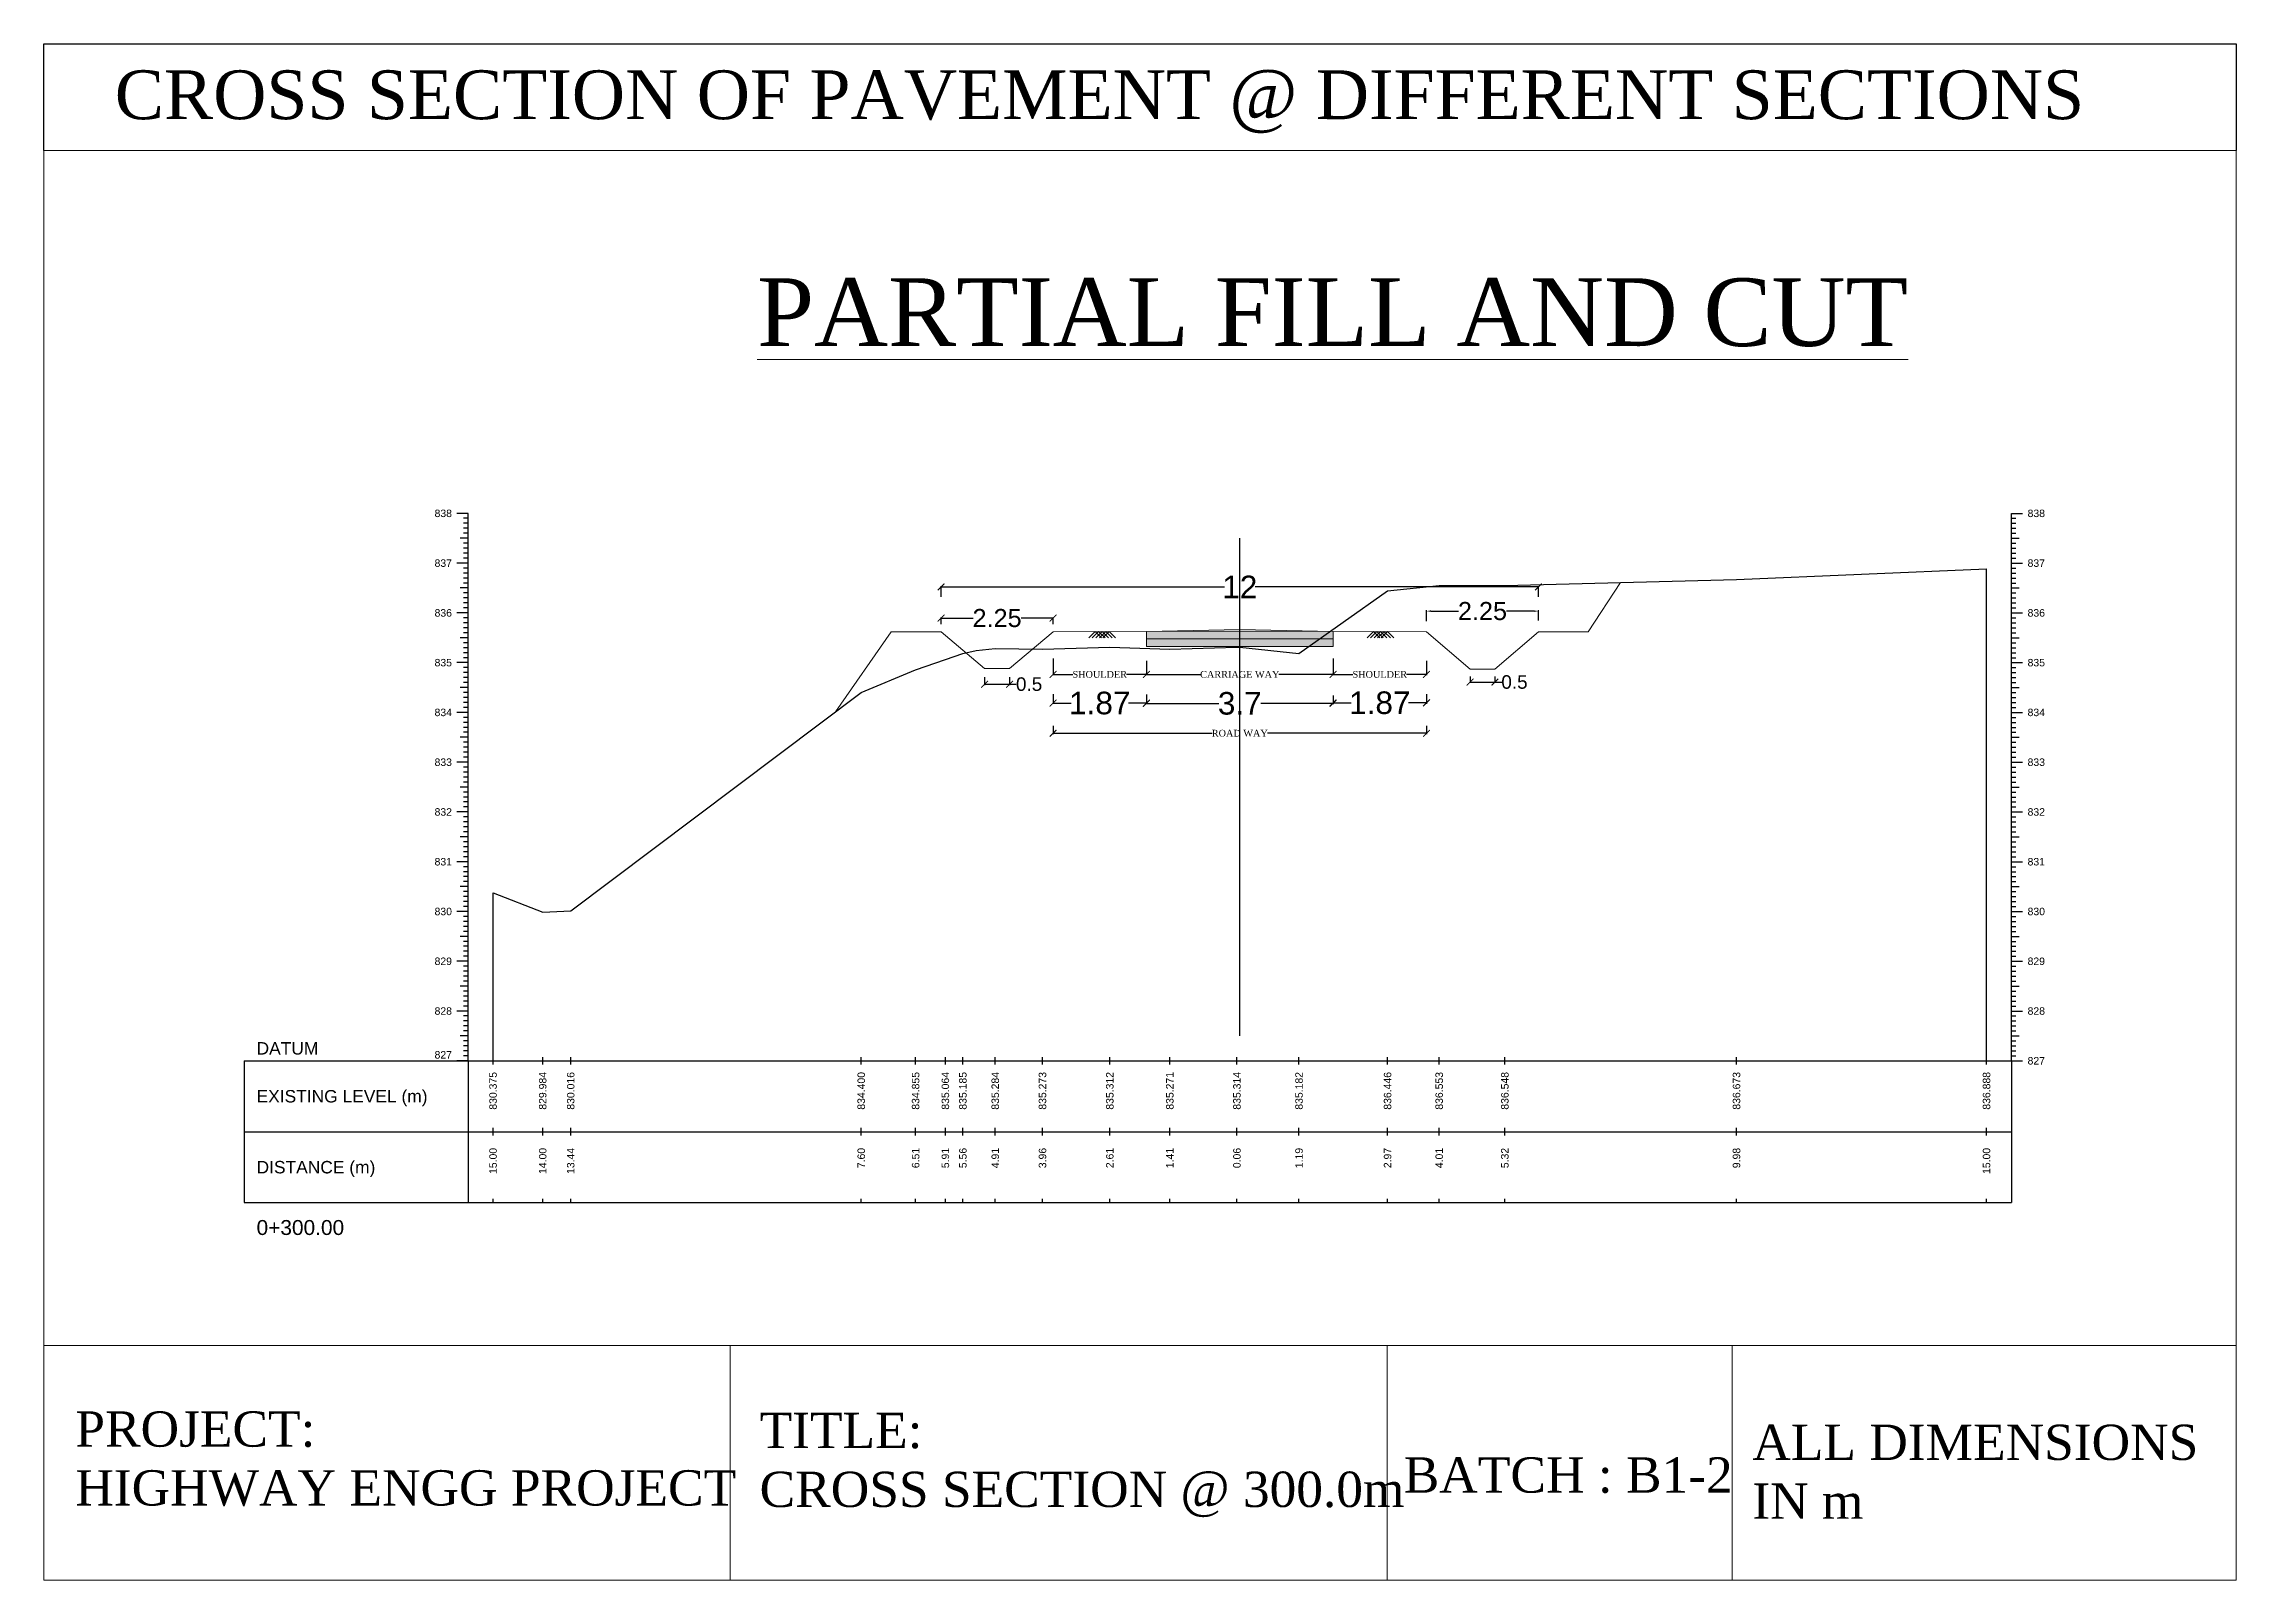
# Model space of a CAD drawing. Header units: millimetres. Extents: x 2757 to 35141, y 547 to 28513.
# Drawn here: x 25874.4 to 26359.9, y 25864.9 to 26205.3 of the extents above; entities that cross this region are included whole.
import ezdxf
from ezdxf.enums import TextEntityAlignment as Align

# ---------------------------------------------------------------- set-up
doc = ezdxf.new("R2010")
doc.units = ezdxf.units.MM
for name, color, linetype in [('CL', 4, 'Continuous'), ('CS_Drawing', 7, 'Continuous'), ('GL', 3, 'Continuous')]:
    doc.layers.add(name, color=color, linetype=linetype)
doc.styles.add('romans', font='romans.shx')
doc.styles.get("Standard").update_dxf_attribs({"font": 'arial.ttf'})
doc.dimstyles.get("Standard").update_dxf_attribs({"dimtxt": 0.18, "dimasz": 0.18, "dimexe": 0.18, "dimexo": 0.0625, "dimgap": 0.09, "dimtad": 0, "dimtih": 1, "dimtoh": 1, "dimdec": 4, "dimzin": 0, "dimdsep": 46, "dimtxsty": 'Standard', "dimcen": 0.09, "dimadec": 0, "dimazin": 0, "dimtfac": 1, "dimtdec": 4, "dimtofl": 0, "dimtmove": 0, "dimatfit": 3, "dimfxl": 1, "dimtolj": 1, "dimtzin": 0, "dimarcsym": 0})

msp = doc.modelspace()

# ---------------------------------------------------------------- texts
at = {"lineweight": 18, "attachment_point": 1, "style": 'romans'}
for s, width, gutter_width, insert, char_height in [('{\\fTimes New Roman|b0|i0|c0|p18;CROSS SECTION OF PAVEMENT @ DIFFERENT SECTIONS}', 496.1343957, 54.07253, (25890.09331, 26199.42846), 10.8145051), ('{\\fTimes New Roman|b0|i0|c0|p18;PROJECT:\\PHIGHWAY ENGG PROJECT}', 146.2429895, 39.10804, (25881.35669, 25902.33578), 7.8216076), ('{\\fTimes New Roman|b0|i0|c0|p18;TITLE:\\PCROSS SECTION @ 300.0m}', 154.1653981, 39.10804, (26032.90301, 25902.01262), 7.8216076), ('{\\fTimes New Roman|b0|i0|c0|p18;ALL DIMENSIONS\\PIN m}', 122.8706222, 39.10804, (26252.76459, 25899.39342), 7.8216076), ('{\\fTimes New Roman|b0|i0|c0|p18;BATCH : B1-2}', 77.2021237, 39.10804, (26175.56247, 25892.15297), 7.8216076)]:
    msp.add_mtext_dynamic_manual_height_columns(s, width=width, gutter_width=gutter_width, heights=[0], dxfattribs=dict(at, insert=insert, char_height=char_height))
at = {"color": 0, "lineweight": 18, "insert": (26032.37453, 26153.3588), "char_height": 15, "attachment_point": 1}
msp.add_mtext_dynamic_manual_height_columns('{\\fTimes New Roman|b0|i0|c0|p18;\\LPARTIAL FILL AND CUT}', width=249.9642052, gutter_width=1.14671, heights=[0], dxfattribs=at)
at = {"layer": 'CS_Drawing'}
for s, p in [('838', (25964.76962, 26101.28098)), ('837', (25964.76962, 26090.25541)), ('836', (25964.76962, 26079.22983)), ('835', (25964.76962, 26068.20426)), ('834', (25964.76962, 26057.17869)), ('833', (25964.76962, 26046.15311)), ('832', (25964.76962, 26035.12754)), ('831', (25964.76962, 26024.10197)), ('830', (25964.76962, 26013.07639)), ('829', (25964.76962, 26002.05082)), ('828', (25964.76962, 25991.02525))]:
    msp.add_text(s, height=1.653836, dxfattribs=at).set_placement(p, align=Align.MIDDLE_RIGHT)
for s, height, p in [('838', 1.653836, (26313.72902, 26101.28098)), ('837', 1.653836, (26313.72902, 26090.25541)), ('836', 1.653836, (26313.72902, 26079.22983)), ('835', 1.653836, (26313.72902, 26068.20426)), ('834', 1.653836, (26313.72902, 26057.17869)), ('833', 1.653836, (26313.72902, 26046.15311)), ('832', 1.653836, (26313.72902, 26035.12754)), ('831', 1.653836, (26313.72902, 26024.10197)), ('830', 1.653836, (26313.72902, 26013.07639)), ('829', 1.653836, (26313.72902, 26002.05082)), ('828', 1.653836, (26313.72902, 25991.02525)), ('DATUM', 2.756393, (25921.49424, 25982.75607)), ('827', 1.653836, (26313.72902, 25979.99967)), ('827', 1.653836, (26313.72902, 25979.99967)), ('EXISTING LEVEL (m)', 2.7563934, (25921.49424, 25972.14395)), ('DISTANCE (m)', 2.7563934, (25921.49424, 25956.43251)), ('0+300.00', 3.307672, (25921.49424, 25943.064))]:
    msp.add_text(s, height=height, dxfattribs=at).set_placement(p, align=Align.MIDDLE_LEFT)
msp.add_text('827', height=1.653836, dxfattribs=at).set_placement((25964.76962, 25980.49582), align=Align.RIGHT)
for s, p in [('830.375', (25973.86571, 25977.51892)), ('829.984', (25984.86228, 25977.51892)), ('830.016', (25991.06206, 25977.51892)), ('834.400', (26055.40519, 25977.51892)), ('834.855', (26067.45072, 25977.51892)), ('835.064', (26074.04734, 25977.51892)), ('835.185', (26077.91807, 25977.51892)), ('835.284', (26085.09037, 25977.51892)), ('835.273', (26095.55293, 25977.51892)), ('835.312', (26110.464, 25977.51892)), ('835.271', (26123.75657, 25977.51892)), ('835.314', (26138.61158, 25977.51892)), ('835.182', (26152.36623, 25977.51892)), ('836.446', (26171.97952, 25977.51892)), ('836.553', (26183.41135, 25977.51892)), ('836.548', (26197.95425, 25977.51892)), ('836.673', (26249.25923, 25977.51892)), ('836.888', (26304.63292, 25977.51892)), ('15.00', (25973.86571, 25960.70492)), ('14.00', (25984.86228, 25960.70492)), ('13.44', (25991.06206, 25960.70492)), ('7.60', (26055.40519, 25960.70492)), ('6.51', (26067.45072, 25960.70492)), ('5.91', (26074.04734, 25960.70492)), ('5.56', (26077.91807, 25960.70492)), ('4.91', (26085.09037, 25960.70492)), ('3.96', (26095.55293, 25960.70492)), ('2.61', (26110.464, 25960.70492)), ('1.41', (26123.75657, 25960.70492)), ('0.06', (26138.61158, 25960.70492)), ('1.19', (26152.36623, 25960.70492)), ('2.97', (26171.97952, 25960.70492)), ('4.01', (26183.41135, 25960.70492)), ('5.32', (26197.95425, 25960.70492)), ('9.98', (26249.25923, 25960.70492)), ('15.00', (26304.63292, 25960.70492))]:
    msp.add_text(s, height=1.653836, rotation=90, dxfattribs=at).set_placement(p, align=Align.MIDDLE_RIGHT)

# ---------------------------------------------------------------- blocks, each defined once
blk = doc.blocks.new('_ArchTick')
at = {"color": 0, "linetype": 'ByBlock', "const_width": 0.15}
blk.add_lwpolyline([(-0.5, -0.5), (0.5, 0.5)], dxfattribs=at)
blk = doc.blocks.new('*D87')
at = {"color": 0, "lineweight": -2, "transparency": 16777216}
for p, q in [((26073.1, 26076.76), (26073.1, 26078.24)), ((26073.1, 26078.06), (26080.17, 26078.06)), ((26097.9, 26078.06), (26090.83, 26078.06)), ((26097.9, 26076.76), (26097.9, 26078.24))]:
    blk.add_line(p, q, dxfattribs=at)
at = {"layer": 'Defpoints', "color": 0, "transparency": 16777216}
for p in [(26073.1, 26078.06), (26073.1, 26076.69), (26097.9, 26076.69)]:
    blk.add_point(p, dxfattribs=at)
at = {"color": 0, "lineweight": -2, "transparency": 16777216, "xscale": 1.5, "yscale": 1.5, "zscale": 1.5, "rotation": 180}
blk.add_blockref('_ArchTick', (26073.1, 26078.06), dxfattribs=at)
at = {"color": 0, "lineweight": -2, "transparency": 16777216, "xscale": 1.5, "yscale": 1.5, "zscale": 1.5}
blk.add_blockref('_ArchTick', (26097.9, 26078.06), dxfattribs=at)
at = {"color": 0, "lineweight": 18, "transparency": 16777216, "insert": (26085.5, 26078.06), "char_height": 2, "attachment_point": 5}
blk.add_mtext('\\A1;{\\H2x;2.25}', dxfattribs=at)
blk = doc.blocks.new('*D88')
at = {"color": 0, "lineweight": -2, "transparency": 16777216}
for p, q in [((26180.6, 26077.43), (26180.6, 26079.8)), ((26181.6, 26079.62), (26187.66, 26079.62)), ((26204.4, 26079.62), (26198.33, 26079.62)), ((26205.4, 26077.54), (26205.4, 26079.8))]:
    blk.add_line(p, q, dxfattribs=at)
at = {"color": 0, "transparency": 16777216}
for points in [[(26181.6, 26079.79), (26181.6, 26079.45), (26180.6, 26079.62)], [(26204.4, 26079.79), (26204.4, 26079.45), (26205.4, 26079.62)]]:
    blk.add_solid(points, dxfattribs=at)
at = {"layer": 'Defpoints', "color": 0, "transparency": 16777216}
for p in [(26205.4, 26079.62), (26180.6, 26077.37), (26205.4, 26077.48)]:
    blk.add_point(p, dxfattribs=at)
at = {"color": 0, "lineweight": 18, "transparency": 16777216, "insert": (26193, 26079.62), "char_height": 2, "attachment_point": 5}
blk.add_mtext('\\A1;{\\H2x;2.25}', dxfattribs=at)
blk = doc.blocks.new('*D89')
at = {"color": 0, "lineweight": -2, "transparency": 16777216}
for p, q in [((26097.9, 26061.2), (26097.9, 26059.05)), ((26097.9, 26059.23), (26101.89, 26059.23)), ((26118.58, 26059.23), (26114.59, 26059.23)), ((26118.58, 26061.17), (26118.58, 26059.05))]:
    blk.add_line(p, q, dxfattribs=at)
at = {"layer": 'Defpoints', "color": 0, "transparency": 16777216}
for p in [(26097.9, 26061.26), (26118.58, 26061.24), (26118.58, 26059.23)]:
    blk.add_point(p, dxfattribs=at)
at = {"color": 0, "lineweight": -2, "transparency": 16777216, "xscale": 1.5, "yscale": 1.5, "zscale": 1.5, "rotation": 180}
blk.add_blockref('_ArchTick', (26097.9, 26059.23), dxfattribs=at)
at = {"color": 0, "lineweight": -2, "transparency": 16777216, "xscale": 1.5, "yscale": 1.5, "zscale": 1.5}
blk.add_blockref('_ArchTick', (26118.58, 26059.23), dxfattribs=at)
at = {"color": 0, "lineweight": 18, "transparency": 16777216, "insert": (26108.24, 26059.23), "char_height": 3, "attachment_point": 5}
blk.add_mtext('\\A1;{\\H1.66667x;1.87}', dxfattribs=at)
blk = doc.blocks.new('*D90')
at = {"color": 0, "lineweight": -2, "transparency": 16777216}
for p, q in [((26118.58, 26061.17), (26118.58, 26058.98)), ((26118.58, 26059.16), (26134.61, 26059.16)), ((26159.92, 26059.16), (26143.89, 26059.16)), ((26159.92, 26060.91), (26159.92, 26058.98))]:
    blk.add_line(p, q, dxfattribs=at)
at = {"layer": 'Defpoints', "color": 0, "transparency": 16777216}
for p in [(26118.58, 26061.24), (26159.92, 26060.97), (26159.92, 26059.16)]:
    blk.add_point(p, dxfattribs=at)
at = {"color": 0, "lineweight": -2, "transparency": 16777216, "xscale": 1.5, "yscale": 1.5, "zscale": 1.5, "rotation": 180}
blk.add_blockref('_ArchTick', (26118.58, 26059.16), dxfattribs=at)
at = {"color": 0, "lineweight": -2, "transparency": 16777216, "xscale": 1.5, "yscale": 1.5, "zscale": 1.5}
blk.add_blockref('_ArchTick', (26159.92, 26059.16), dxfattribs=at)
at = {"color": 0, "lineweight": 18, "transparency": 16777216, "insert": (26139.25, 26059.16), "char_height": 3, "attachment_point": 5}
blk.add_mtext('\\A1;{\\H1.66667x;3.7}', dxfattribs=at)
blk = doc.blocks.new('*D91')
at = {"color": 0, "lineweight": -2, "transparency": 16777216}
for p, q in [((26159.92, 26060.91), (26159.92, 26059.11)), ((26159.92, 26059.29), (26163.91, 26059.29)), ((26180.6, 26059.29), (26176.61, 26059.29)), ((26180.6, 26061.24), (26180.6, 26059.11))]:
    blk.add_line(p, q, dxfattribs=at)
at = {"layer": 'Defpoints', "color": 0, "transparency": 16777216}
for p in [(26159.92, 26060.97), (26180.6, 26061.3), (26180.6, 26059.29)]:
    blk.add_point(p, dxfattribs=at)
at = {"color": 0, "lineweight": -2, "transparency": 16777216, "xscale": 1.5, "yscale": 1.5, "zscale": 1.5, "rotation": 180}
blk.add_blockref('_ArchTick', (26159.92, 26059.29), dxfattribs=at)
at = {"color": 0, "lineweight": -2, "transparency": 16777216, "xscale": 1.5, "yscale": 1.5, "zscale": 1.5}
blk.add_blockref('_ArchTick', (26180.6, 26059.29), dxfattribs=at)
at = {"color": 0, "lineweight": 18, "transparency": 16777216, "insert": (26170.26, 26059.29), "char_height": 3, "attachment_point": 5}
blk.add_mtext('\\A1;{\\H1.66667x;1.87}', dxfattribs=at)
blk = doc.blocks.new('*D92')
at = {"color": 0, "lineweight": -2, "transparency": 16777216}
for p, q in [((26190.24, 26065.15), (26190.24, 26063.72)), ((26190.24, 26063.9), (26195.76, 26063.9)), ((26195.76, 26065.15), (26195.76, 26063.72)), ((26195.76, 26063.9), (26197.26, 26063.9))]:
    blk.add_line(p, q, dxfattribs=at)
at = {"layer": 'Defpoints', "color": 0, "transparency": 16777216}
for p in [(26190.24, 26065.21), (26195.76, 26065.21), (26195.76, 26063.9)]:
    blk.add_point(p, dxfattribs=at)
at = {"color": 0, "lineweight": -2, "transparency": 16777216, "xscale": 1.5, "yscale": 1.5, "zscale": 1.5, "rotation": 180}
blk.add_blockref('_ArchTick', (26190.24, 26063.9), dxfattribs=at)
at = {"color": 0, "lineweight": -2, "transparency": 16777216, "xscale": 1.5, "yscale": 1.5, "zscale": 1.5}
blk.add_blockref('_ArchTick', (26195.76, 26063.9), dxfattribs=at)
at = {"color": 0, "lineweight": 18, "transparency": 16777216, "insert": (26200.09, 26063.9), "char_height": 2, "attachment_point": 5}
blk.add_mtext('\\A1;{\\H1.5x;0.5}', dxfattribs=at)
blk = doc.blocks.new('*D93')
at = {"color": 0, "lineweight": -2, "transparency": 16777216}
for p, q in [((26082.74, 26064.96), (26082.74, 26063.25)), ((26088.26, 26064.96), (26088.26, 26063.25)), ((26082.74, 26063.43), (26088.26, 26063.43)), ((26088.26, 26063.43), (26089.76, 26063.43))]:
    blk.add_line(p, q, dxfattribs=at)
at = {"layer": 'Defpoints', "color": 0, "transparency": 16777216}
for p in [(26082.74, 26065.02), (26088.26, 26065.02), (26088.26, 26063.43)]:
    blk.add_point(p, dxfattribs=at)
at = {"color": 0, "lineweight": -2, "transparency": 16777216, "xscale": 1.5, "yscale": 1.5, "zscale": 1.5, "rotation": 180}
blk.add_blockref('_ArchTick', (26082.74, 26063.43), dxfattribs=at)
at = {"color": 0, "lineweight": -2, "transparency": 16777216, "xscale": 1.5, "yscale": 1.5, "zscale": 1.5}
blk.add_blockref('_ArchTick', (26088.26, 26063.43), dxfattribs=at)
at = {"color": 0, "lineweight": 18, "transparency": 16777216, "insert": (26092.59, 26063.43), "char_height": 2, "attachment_point": 5}
blk.add_mtext('\\A1;{\\H1.5x;0.5}', dxfattribs=at)
blk = doc.blocks.new('*D94')
at = {"color": 0, "lineweight": -2, "transparency": 16777216}
for p, q in [((26073.1, 26082.76), (26073.1, 26085.16)), ((26073.1, 26084.98), (26135.84, 26084.98)), ((26205.4, 26084.98), (26142.66, 26084.98)), ((26205.4, 26082.76), (26205.4, 26085.16))]:
    blk.add_line(p, q, dxfattribs=at)
at = {"layer": 'Defpoints', "color": 0, "transparency": 16777216}
for p in [(26205.4, 26084.98), (26073.1, 26082.7), (26205.4, 26082.7)]:
    blk.add_point(p, dxfattribs=at)
at = {"color": 0, "lineweight": -2, "transparency": 16777216, "xscale": 1.5, "yscale": 1.5, "zscale": 1.5, "rotation": 180}
blk.add_blockref('_ArchTick', (26073.1, 26084.98), dxfattribs=at)
at = {"color": 0, "lineweight": -2, "transparency": 16777216, "xscale": 1.5, "yscale": 1.5, "zscale": 1.5}
blk.add_blockref('_ArchTick', (26205.4, 26084.98), dxfattribs=at)
at = {"color": 0, "lineweight": 18, "transparency": 16777216, "insert": (26139.25, 26084.98), "char_height": 2, "width": 2.2464, "attachment_point": 5}
blk.add_mtext('\\A1;{\\H2.5x;12}', dxfattribs=at)
blk = doc.blocks.new('*D95')
at = {"color": 0, "lineweight": -2, "transparency": 16777216}
for p, q in [((26097.9, 26054.21), (26097.9, 26052.38)), ((26180.6, 26054.2), (26180.6, 26052.38)), ((26097.9, 26052.56), (26133.13, 26052.56)), ((26180.6, 26052.56), (26145.36, 26052.56))]:
    blk.add_line(p, q, dxfattribs=at)
at = {"layer": 'Defpoints', "color": 0, "transparency": 16777216}
for p in [(26097.9, 26054.27), (26180.6, 26054.26), (26180.6, 26052.56)]:
    blk.add_point(p, dxfattribs=at)
at = {"color": 0, "lineweight": -2, "transparency": 16777216, "xscale": 1.5, "yscale": 1.5, "zscale": 1.5, "rotation": 180}
blk.add_blockref('_ArchTick', (26097.9, 26052.56), dxfattribs=at)
at = {"color": 0, "lineweight": -2, "transparency": 16777216, "xscale": 1.5, "yscale": 1.5, "zscale": 1.5}
blk.add_blockref('_ArchTick', (26180.6, 26052.56), dxfattribs=at)
at = {"color": 0, "lineweight": 18, "transparency": 16777216, "insert": (26139.25, 26052.56), "char_height": 3, "attachment_point": 5}
blk.add_mtext('\\A1;{\\fTimes New Roman|b0|i0|c0|p18;\\H0.5x;ROAD WAY}', dxfattribs=at)
blk = doc.blocks.new('*D96')
at = {"color": 0, "lineweight": -2, "transparency": 16777216}
for p, q in [((26118.58, 26065.66), (26118.58, 26065.77)), ((26118.58, 26065.59), (26130.63, 26065.59)), ((26159.92, 26065.59), (26147.87, 26065.59)), ((26159.92, 26065.66), (26159.92, 26065.77))]:
    blk.add_line(p, q, dxfattribs=at)
at = {"layer": 'Defpoints', "color": 0, "transparency": 16777216}
for p in [(26118.58, 26065.59), (26159.92, 26065.59), (26159.92, 26065.59)]:
    blk.add_point(p, dxfattribs=at)
at = {"color": 0, "lineweight": -2, "transparency": 16777216, "xscale": 1.5, "yscale": 1.5, "zscale": 1.5, "rotation": 180}
blk.add_blockref('_ArchTick', (26118.58, 26065.59), dxfattribs=at)
at = {"color": 0, "lineweight": -2, "transparency": 16777216, "xscale": 1.5, "yscale": 1.5, "zscale": 1.5}
blk.add_blockref('_ArchTick', (26159.92, 26065.59), dxfattribs=at)
at = {"color": 0, "lineweight": 18, "transparency": 16777216, "insert": (26139.25, 26065.59), "char_height": 3, "attachment_point": 5}
blk.add_mtext('\\A1;{\\fTimes New Roman|b0|i0|c0|p18;\\H0.5x;CARRIAGE WAY}', dxfattribs=at)
blk = doc.blocks.new('*D97')
at = {"color": 0, "lineweight": -2, "transparency": 16777216}
for p, q in [((26097.9, 26069.12), (26097.9, 26065.41)), ((26097.9, 26065.59), (26102.3, 26065.59)), ((26118.58, 26065.59), (26114.18, 26065.59)), ((26118.58, 26068.61), (26118.58, 26065.41))]:
    blk.add_line(p, q, dxfattribs=at)
at = {"layer": 'Defpoints', "color": 0, "transparency": 16777216}
for p in [(26097.9, 26069.18), (26097.9, 26065.59), (26118.58, 26068.67)]:
    blk.add_point(p, dxfattribs=at)
at = {"color": 0, "lineweight": -2, "transparency": 16777216, "xscale": 1.5, "yscale": 1.5, "zscale": 1.5, "rotation": 180}
blk.add_blockref('_ArchTick', (26097.9, 26065.59), dxfattribs=at)
at = {"color": 0, "lineweight": -2, "transparency": 16777216, "xscale": 1.5, "yscale": 1.5, "zscale": 1.5}
blk.add_blockref('_ArchTick', (26118.58, 26065.59), dxfattribs=at)
at = {"color": 0, "lineweight": 18, "transparency": 16777216, "insert": (26108.24, 26065.59), "char_height": 3, "attachment_point": 5}
blk.add_mtext('\\A1;{\\fTimes New Roman|b0|i0|c0|p18;\\H0.5x;SHOULDER}', dxfattribs=at)
blk = doc.blocks.new('*D98')
at = {"color": 0, "lineweight": -2, "transparency": 16777216}
for p, q in [((26159.92, 26069.12), (26159.92, 26065.41)), ((26159.92, 26065.59), (26164.32, 26065.59)), ((26180.6, 26065.59), (26176.2, 26065.59)), ((26180.6, 26068.61), (26180.6, 26065.41))]:
    blk.add_line(p, q, dxfattribs=at)
at = {"layer": 'Defpoints', "color": 0, "transparency": 16777216}
for p in [(26159.92, 26069.18), (26159.92, 26065.59), (26180.6, 26068.67)]:
    blk.add_point(p, dxfattribs=at)
at = {"color": 0, "lineweight": -2, "transparency": 16777216, "xscale": 1.5, "yscale": 1.5, "zscale": 1.5, "rotation": 180}
blk.add_blockref('_ArchTick', (26159.92, 26065.59), dxfattribs=at)
at = {"color": 0, "lineweight": -2, "transparency": 16777216, "xscale": 1.5, "yscale": 1.5, "zscale": 1.5}
blk.add_blockref('_ArchTick', (26180.6, 26065.59), dxfattribs=at)
at = {"color": 0, "lineweight": 18, "transparency": 16777216, "insert": (26170.26, 26065.59), "char_height": 3, "attachment_point": 5}
blk.add_mtext('\\A1;{\\fTimes New Roman|b0|i0|c0|p18;\\H0.5x;SHOULDER}', dxfattribs=at)

# ---------------------------------------------------------------- dimensions: what is measured, and where the dimension line sits
at = {"lineweight": 18}
for base, p1, p2, text, override, picture, middle in [((26205.40276, 26084.97891), (26073.09588, 26082.70047), (26205.40276, 26082.70047), '{\\H2.5x;12}', {"dimtxt": 2, "dimasz": 1.5, "dimblk1": 'ArchTick', "dimblk2": 'ArchTick', "dimsah": 1}, '*D94', (26139.24932, 26084.97891)), ((26073.09588, 26078.05758), (26097.90342, 26076.694), (26073.09588, 26076.694), '{\\H2x;2.25}', {"dimtxt": 2, "dimasz": 1.5, "dimblk1": 'ArchTick', "dimblk2": 'ArchTick', "dimsah": 1}, '*D87', (26085.49965, 26078.05758)), ((26205.40276, 26079.62157), (26180.59522, 26077.36858), (26205.40276, 26077.476), '{\\H2x;2.25}', {"dimtxt": 2, "dimasz": 1}, '*D88', (26192.99899, 26079.62157)), ((26097.90342, 26065.59317), (26118.57755, 26068.66862), (26097.90342, 26069.17855), '{\\fTimes New Roman|b0|i0|c0|p18;\\H0.5x;SHOULDER}', {"dimtxt": 3, "dimasz": 1.5, "dimblk1": 'ArchTick', "dimblk2": 'ArchTick', "dimsah": 1}, '*D97', (26108.24048, 26065.59317)), ((26159.92337, 26065.59317), (26118.57755, 26065.59317), (26159.92337, 26065.59317), '{\\fTimes New Roman|b0|i0|c0|p18;\\H0.5x;CARRIAGE WAY}', {"dimtxt": 3, "dimasz": 1.5, "dimblk1": 'ArchTick', "dimblk2": 'ArchTick', "dimsah": 1}, '*D96', (26139.25046, 26065.59317)), ((26159.92337, 26065.59317), (26180.5975, 26068.66862), (26159.92337, 26069.17855), '{\\fTimes New Roman|b0|i0|c0|p18;\\H0.5x;SHOULDER}', {"dimtxt": 3, "dimasz": 1.5, "dimblk1": 'ArchTick', "dimblk2": 'ArchTick', "dimsah": 1}, '*D98', (26170.26044, 26065.59317)), ((26088.25604, 26063.42768), (26082.74325, 26065.01845), (26088.25604, 26065.01845), '{\\H1.5x;0.5}', {"dimtxt": 2, "dimasz": 1.5, "dimblk1": 'ArchTick', "dimblk2": 'ArchTick', "dimsah": 1}, '*D93', (26092.58819, 26063.42768)), ((26195.75538, 26063.89946), (26190.24259, 26065.21299), (26195.75538, 26065.21299), '{\\H1.5x;0.5}', {"dimtxt": 2, "dimasz": 1.5, "dimblk1": 'ArchTick', "dimblk2": 'ArchTick', "dimsah": 1}, '*D92', (26200.08754, 26063.89946)), ((26118.57637, 26059.23171), (26097.90342, 26061.26235), (26118.57637, 26061.23649), '{\\H1.66667x;1.87}', {"dimtxt": 3, "dimasz": 1.5, "dimblk1": 'ArchTick', "dimblk2": 'ArchTick', "dimsah": 1}, '*D89', (26108.23989, 26059.23171)), ((26159.92162, 26059.15933), (26118.57637, 26061.23649), (26159.92162, 26060.96949), '{\\H1.66667x;3.7}', {"dimtxt": 3, "dimasz": 1.5, "dimblk1": 'ArchTick', "dimblk2": 'ArchTick', "dimsah": 1}, '*D90', (26139.24899, 26059.15933)), ((26180.59522, 26059.28693), (26159.92162, 26060.96949), (26180.59522, 26061.30376), '{\\H1.66667x;1.87}', {"dimtxt": 3, "dimasz": 1.5, "dimblk1": 'ArchTick', "dimblk2": 'ArchTick', "dimsah": 1}, '*D91', (26170.25842, 26059.28693)), ((26180.59522, 26052.55843), (26097.90342, 26054.27422), (26180.59522, 26054.25871), '{\\fTimes New Roman|b0|i0|c0|p18;\\H0.5x;ROAD WAY}', {"dimtxt": 3, "dimasz": 1.5, "dimblk1": 'ArchTick', "dimblk2": 'ArchTick', "dimsah": 1}, '*D95', (26139.24932, 26052.55843))]:
    dim = msp.add_linear_dim(base=base, p1=p1, p2=p2, text=text, dimstyle='Standard', override=override, dxfattribs=at)
    dim.commit()
    dim.dimension.update_dxf_attribs({"geometry": picture, "text_midpoint": middle})

# ---------------------------------------------------------------- hatches: boundary and pattern name
at = {"lineweight": 18}
h = msp.add_hatch(color=256, dxfattribs=at)
h.dxf.hatch_style = 1
h.paths.add_polyline_path([(26139.24932, 26075.51785), (26118.57637, 26075.1044), (26139.24932, 26075.14574), (26159.92227, 26075.1044)])
h = msp.add_hatch(dxfattribs=at)
h.set_pattern_fill('GRAVEL', color=256, scale=1.102557)
h.set_pattern_definition([(228.0127875, (28628.23217, 26892.90482), (-8.8204587683, -9.9230161144), [0.14833366, -14.68505837]), (184.9697407, (28628.13294, 26892.79456), (13.2306881525, 1.102557346), [0.2545452, -25.19996775]), (132.510447, (28627.87935, 26892.77251), (11.0255734604, -12.1281308064), [0.1794831, -17.76885013]), (267.273689, (28627.449354, 26892.49687), (1.102557346, 22.0511469208), [0.23179945, -22.9481413]), (292.8336542, (28627.43833, 26892.265334), (-5.5127867302, 13.2306881525), [0.2272977, -22.50250427]), (357.273689, (28627.526533, 26892.05585), (-22.0511469208, 1.102557346), [0.23179945, -22.9481413]), (37.6942405, (28627.75807, 26892.044823), (-14.3332454985, -11.0255734604), [0.3065429, -30.34772397]), (72.2553284, (28628.000633, 26892.232258), (7.7179014223, 24.25626161286), [0.28940807, -28.65140966]), (121.4295656, (28628.088837, 26892.507897), (-8.8204587683, 14.3332454985), [0.23258447, -23.0258882]), (175.2363583, (28627.96756, 26892.70636), (12.1281308064, -1.102557346), [0.2655311, -13.01101747]), (222.3974378, (28627.702942, 26892.72841), (-13.23068815247, -12.12813080643), [0.3433893, -33.9955641]), (138.814075, (28628.54089, 26892.48585), (-7.7179014223, 6.6153440762), [0.11720295, -11.6031424]), (171.4692344, (28628.45268, 26892.563025), (14.3332454985, -2.2051146921), [0.2229779, -22.0748645]), (225, (28628.2322, 26892.5961), (-1e-16, -1.10255735), [0.15592476, -1.4033268]), (203.1985905, (28628.15499, 26892.72841), (5.51278673, 2.205114692), [0.08396856, -8.312858]), (291.8014095, (28628.07781, 26892.69533), (-1.102557346, 3.307672038), [0.11874873, -5.8187043]), (30.9637565, (28628.12191, 26892.58508), (3.307672038, 2.205114692), [0.19286925, -6.2360896]), (161.565051, (28628.2873, 26892.6843), (2.20511469, -1.102557346), [0.1394636, -3.3471289]), (16.3895403, (28627.43833, 26892.69533), (11.0255734604, 3.3076720381), [0.19537316, -19.3419928]), (70.346176, (28627.62576, 26892.75046), (-4.4102293842, -12.1281308064), [0.1639073, -16.22678603]), (293.1985905, (28628.2873, 26892.90482), (-2.205114692, 5.51278673), [0.167936, -8.22889056]), (343.6104597, (28628.35345, 26892.75046), (-11.0255734604, 3.3076720381), [0.19537316, -19.3419928]), (339.443955, (28627.43833, 26892.01175), (-5.51278673, 2.205114692), [0.188405, -9.2318491]), (294.7751406, (28627.61474, 26891.94559), (-5.5127867302, 12.1281308064), [0.15786196, -15.62835684]), (66.8014095, (28628.29832, 26891.80226), (2.205114692, 5.51278673), [0.167936, -8.22889056]), (17.3540246, (28628.364477, 26891.95662), (-14.3332454985, -4.4102293842), [0.1848228, -18.2974062]), (69.443955, (28627.75807, 26891.80226), (-2.205114692, -5.51278673), [0.0942025, -9.3260516]), (101.3099325, (28628.23217, 26891.80226), (-1.102557346, 4.410229384), [0.0562194, -5.56574202]), (165.963757, (28628.22114, 26891.8574), (3.307672038, -1.102557346), [0.2272977, -4.3186627]), (186.009006, (28628.00063, 26891.912516), (11.0255734604, 1.102557346), [0.2106436, -20.85368494]), (303.690068, (28628.1219, 26892.48585), (-1.102557346, 2.205114692), [0.15901303, -3.816314]), (353.1572266, (28628.21012, 26892.35354), (18.7434748827, -2.2051146921), [0.27761732, -27.4840673]), (60.945396, (28628.48576, 26892.32046), (-4.410229384, -7.7179014223), [0.1135149, -11.23800775]), (90, (28628.5409, 26892.4197), (-1.10255735, 1.10255735), [0.06615344, -1.0364039]), (120.256437, (28627.97858, 26891.94559), (4.4102293842, -7.7179014223), [0.15317168, -15.1640445]), (48.0127875, (28627.9014, 26892.0779), (8.8204587683, 9.9230161144), [0.2966673, -14.5367247]), (0, (28628.0999, 26892.2984), (1.10255735, 1.10255735), [0.2866649, -0.81589244]), (325.3048465, (28628.38653, 26892.29841), (11.0255734604, -7.7179014223), [0.17432975, -17.25863257]), (254.054604, (28628.52986, 26892.19918), (-1.102557346, -4.410229384), [0.16053455, -7.8662041]), (207.6459754, (28628.48576, 26892.044823), (-20.94858957475, -11.0255734604), [0.26137776, -25.87644117]), (175.4260787, (28628.25422, 26891.92354), (-14.3332454985, 1.10255734604), [0.2765203, -27.3754773])])
h.paths.add_polyline_path([(26159.92723, 26075.1043), (26159.92227, 26075.1044), (26139.24932, 26075.14574), (26118.57637, 26075.1044), (26118.57637, 26073.45056), (26159.92392, 26073.45056)])
h = msp.add_hatch(dxfattribs=at)
h.set_pattern_fill('GRAVEL', color=256, scale=0.110256)
h.set_pattern_definition([(228.0127875, (4066.87115, 12418.19617), (-22.4039652733, -25.2044609289), [0.37676748, -37.30004826]), (184.969741, (4066.61911, 12417.91612), (33.605947894, 2.8004958185), [0.64654483, -64.00791807]), (132.5104471, (4065.975, 12417.86011), (28.0049566012, -30.8054522376), [0.4558871, -45.13287932]), (267.273689, (4064.8828, 12417.15999), (2.8004956648, 56.0099131785), [0.5887706, -58.28827894]), (292.8336542, (4064.8548, 12416.57188), (-14.0024782959, 33.6059479068), [0.57733618, -57.15636085]), (357.273689, (4065.07883, 12416.03979), (-56.0099131785, 2.8004956648), [0.5887706, -58.28827894]), (37.69424047, (4065.66694, 12416.01179), (-36.4064435646, -28.0049565915), [0.778619, -77.08321887]), (72.25532837, (4066.28305, 12416.48787), (19.60346961785, 61.610904495), [0.7350965, -72.77458054]), (121.4295656, (4066.50709, 12417.188), (-22.4039652747, 36.40644356426), [0.59076456, -58.48575608]), (175.2363583, (4066.19903, 12417.69208), (30.8054522479, -2.8004956638), [0.67444897, -33.04798437]), (222.3974378, (4065.52691, 12417.74809), (-33.6059479062, -30.8054522495), [0.87220877, -86.34873285]), (138.8140748, (4067.6553, 12417.13198), (-19.6034696114, 16.802973955), [0.2976955, -29.4719817]), (171.4692344, (4067.43125, 12417.32802), (36.4064435672, -5.6009913115), [0.56636384, -56.0701558]), (225, (4066.8712, 12417.412), (-4e-16, -2.80049566), [0.3960489, -3.56445005]), (203.1985905, (4066.6751, 12417.7481), (14.002478295, 5.600991317), [0.21328015, -21.11465937]), (291.8014095, (4066.4791, 12417.6641), (-2.80049566, 8.401486977), [0.30162178, -14.77950888]), (30.9637565, (4066.5911, 12417.38403), (8.401486977, 5.600991318), [0.4898879, -15.83966756]), (161.565051, (4067.0112, 12417.6361), (5.600991318, -2.80049566), [0.3542375, -8.50170736]), (16.3895403, (4064.8548, 12417.66408), (28.0049565894, 8.4014869768), [0.49624783, -49.12866168]), (70.3461759, (4065.33088, 12417.8041), (-11.2019826368, -30.805452248), [0.4163245, -41.2160365]), (293.1985905, (4067.01118, 12418.19617), (-5.600991317, 14.002478295), [0.4265575, -20.90138203]), (343.6104597, (4067.1792, 12417.8041), (-28.00495659, 8.4014869749), [0.49624783, -49.12866168]), (339.4439548, (4064.8548, 12415.92777), (-14.0024782947, 5.600991318), [0.4785487, -23.4488967]), (294.7751406, (4065.30287, 12415.75974), (-14.0024783114, 30.8054522408), [0.40096937, -39.69602637]), (66.8014095, (4067.03918, 12415.39568), (5.600991317, 14.002478295), [0.4265575, -20.90138203]), (17.35402464, (4067.20721, 12415.78775), (-36.4064435655, -11.2019826381), [0.4694499, -46.4754118]), (69.4439548, (4065.66694, 12415.39568), (-5.600991318, -14.0024782947), [0.23927435, -23.68817105]), (101.3099325, (4066.87115, 12415.3957), (-2.800495659, 11.201982636), [0.14279727, -14.13698474]), (165.9637565, (4066.84315, 12415.5357), (8.401486977, -2.800495659), [0.57733618, -10.96940322]), (186.00900596, (4066.28305, 12415.67573), (28.00495658925, 2.8004956604), [0.5350347, -52.96835974]), (303.6900675, (4066.5911, 12417.132), (-2.80049566, 5.600991318), [0.4038931, -9.6934376]), (353.1572266, (4066.81514, 12416.79592), (47.60842620227, -5.6009913154), [0.705148, -69.80953092]), (60.9453959, (4067.51527, 12416.7119), (-11.201982636, -19.6034696124), [0.28832783, -28.54453968]), (90, (4067.6553, 12416.964), (-2.80049566, 2.80049566), [0.16802974, -2.63246592]), (120.2564372, (4066.22704, 12415.75974), (11.2019826344, -19.6034696134), [0.38905606, -38.51667303]), (48.0127875, (4066.031, 12416.0958), (22.4039652734, 25.2044609288), [0.75353497, -36.92328077]), (0, (4066.535, 12416.656), (2.80049566, 2.80049566), [0.72812887, -2.0723668]), (325.3048465, (4067.26322, 12416.6559), (28.0049566, -19.6034695974), [0.44279757, -43.83692673]), (254.0546041, (4067.6273, 12416.40385), (-2.800495659, -11.201982636), [0.40775777, -19.98015837]), (207.64597536, (4067.51527, 12416.01179), (-53.2094175218, -28.0049565857), [0.6638995, -65.72616057]), (175.42607874, (4066.92716, 12415.70373), (-36.4064435662, 2.80049565894), [0.7023615, -69.5337123])])
h.paths.add_polyline_path([(26159.91896, 26073.45056), (26118.57637, 26073.45056), (26118.57637, 26071.79672), (26159.91896, 26071.79672)])

# ---------------------------------------------------------------- linework, layer by layer
for p, q in [((25874.38123, 26181.68102), (25874.38123, 26205.29816)), ((25874.38123, 26205.29816), (26359.92306, 26205.29816)), ((26359.92306, 26205.29816), (26359.92306, 26181.68102))]:
    msp.add_line(p, q)
for p, q in [((26223.60674, 26085.96095), (26216.42833, 26075.06305)), ((26049.68954, 26057.29518), (26062.0703, 26075.06305)), ((26073.09588, 26075.06305), (26062.0703, 26075.06305)), ((26073.09588, 26075.06305), (26082.74325, 26066.87658)), ((26097.90342, 26075.06305), (26088.25604, 26066.87658)), ((26139.24932, 26075.14574), (26097.90342, 26075.06305)), ((26107.20936, 26075.0848), (26105.79936, 26073.68876)), ((26107.99448, 26075.08637), (26106.58289, 26073.68876)), ((26107.20936, 26075.0848), (26108.61935, 26073.68876)), ((26108.77959, 26075.08794), (26107.36643, 26073.68876)), ((26107.99131, 26075.08636), (26109.40288, 26073.68876)), ((26109.56471, 26075.08951), (26108.14996, 26073.68876)), ((26108.77326, 26075.08792), (26110.18642, 26073.68876)), ((26110.34983, 26075.09108), (26108.93349, 26073.68876)), ((26109.55522, 26075.08949), (26110.96995, 26073.68876)), ((26110.33717, 26075.09105), (26111.75348, 26073.68876)), ((26139.24932, 26075.51785), (26118.57637, 26075.1044)), ((26118.57637, 26075.1044), (26118.57637, 26073.45056)), ((26118.57637, 26075.1044), (26118.57637, 26073.45056)), ((26139.24932, 26075.51785), (26159.92227, 26075.1044)), ((26139.24932, 26075.14574), (26180.59522, 26075.06305)), ((26159.92227, 26075.1044), (26159.91896, 26073.45056)), ((26168.8451, 26075.08029), (26167.4351, 26073.68426)), ((26169.63022, 26075.08186), (26168.21864, 26073.68426)), ((26168.8451, 26075.08029), (26170.25509, 26073.68426)), ((26170.41534, 26075.08343), (26169.00217, 26073.68426)), ((26169.62705, 26075.08186), (26171.03863, 26073.68426)), ((26171.20046, 26075.085), (26169.7857, 26073.68426)), ((26170.40901, 26075.08342), (26171.82216, 26073.68426)), ((26171.98558, 26075.08657), (26170.56924, 26073.68426)), ((26171.19096, 26075.08499), (26172.60569, 26073.68426)), ((26171.97291, 26075.08655), (26173.38923, 26073.68426)), ((26180.59522, 26075.06305), (26190.24259, 26066.79389)), ((26205.40276, 26075.06305), (26195.75538, 26066.79389)), ((26205.40276, 26075.06305), (26216.42833, 26075.06305)), ((26205.40276, 26075.06305), (26216.42833, 26075.06305)), ((26118.57637, 26073.45056), (26159.91896, 26073.45056)), ((26118.57637, 26073.45056), (26118.57637, 26071.79672)), ((26118.57637, 26071.79672), (26159.91896, 26071.79672)), ((26159.91896, 26071.79672), (26159.91896, 26073.45056)), ((26088.25604, 26066.87658), (26082.74325, 26066.87658)), ((26190.24259, 26066.79389), (26195.75538, 26066.79389)), ((25874.38123, 25916.95954), (26359.92306, 25916.95954)), ((26026.35218, 25916.95954), (26026.35218, 25864.93563)), ((26171.87596, 25916.95954), (26171.87596, 25864.93563)), ((26248.30303, 25916.95954), (26248.30303, 25864.93563))]:
    msp.add_line(p, q, dxfattribs=at)
msp.add_lwpolyline([(25874.38123, 26181.68102), (26359.92306, 26181.68102), (26359.92306, 25864.93563), (25874.38123, 25864.93563)], close=True, dxfattribs=at)
at = {"layer": 'CL', "ltscale": 10}
msp.add_line((26139.24932, 25985.51246), (26139.24932, 26095.76819), dxfattribs=at)
at = {"layer": 'CS_Drawing'}
for p, q in [((25968.35293, 26101.28098), (25965.87217, 26101.28098)), ((25968.35293, 26101.28098), (25966.6164, 26101.28098)), ((25968.35293, 26101.28098), (25967.36063, 26101.28098)), ((25968.35293, 26100.17842), (25967.36063, 26100.17842)), ((25968.35293, 26099.07587), (25967.36063, 26099.07587)), ((25968.35293, 26097.97331), (25967.36063, 26097.97331)), ((25968.35293, 25979.99967), (25968.35293, 26101.28098)), ((26310.1457, 26101.28098), (26312.62646, 26101.28098)), ((26310.1457, 26101.28098), (26311.88223, 26101.28098)), ((26310.1457, 26101.28098), (26311.13801, 26101.28098)), ((26310.1457, 25979.99967), (26310.1457, 26101.28098)), ((26310.1457, 26100.17842), (26311.13801, 26100.17842)), ((26310.1457, 26099.07587), (26311.13801, 26099.07587)), ((26310.1457, 26097.97331), (26311.13801, 26097.97331)), ((25968.35293, 26095.76819), (25966.6164, 26095.76819)), ((25968.35293, 26096.87075), (25967.36063, 26096.87075)), ((25968.35293, 26095.76819), (25967.36063, 26095.76819)), ((25968.35293, 26094.66564), (25967.36063, 26094.66564)), ((25968.35293, 26093.56308), (25967.36063, 26093.56308)), ((26310.1457, 26096.87075), (26311.13801, 26096.87075)), ((26310.1457, 26095.76819), (26311.88223, 26095.76819)), ((26310.1457, 26095.76819), (26311.13801, 26095.76819)), ((26310.1457, 26094.66564), (26311.13801, 26094.66564)), ((26310.1457, 26093.56308), (26311.13801, 26093.56308)), ((25968.35293, 26090.25541), (25965.87217, 26090.25541)), ((25968.35293, 26090.25541), (25966.6164, 26090.25541)), ((25968.35293, 26092.46052), (25967.36063, 26092.46052)), ((25968.35293, 26091.35796), (25967.36063, 26091.35796)), ((25968.35293, 26090.25541), (25967.36063, 26090.25541)), ((25968.35293, 26089.15285), (25967.36063, 26089.15285)), ((26304.63292, 25979.99967), (26304.63292, 26089.02054)), ((26310.1457, 26092.46052), (26311.13801, 26092.46052)), ((26310.1457, 26091.35796), (26311.13801, 26091.35796)), ((26310.1457, 26090.25541), (26312.62646, 26090.25541)), ((26310.1457, 26090.25541), (26311.88223, 26090.25541)), ((26310.1457, 26090.25541), (26311.13801, 26090.25541)), ((26310.1457, 26089.15285), (26311.13801, 26089.15285)), ((25968.35293, 26084.74262), (25966.6164, 26084.74262)), ((25968.35293, 26088.05029), (25967.36063, 26088.05029)), ((25968.35293, 26086.94774), (25967.36063, 26086.94774)), ((25968.35293, 26085.84518), (25967.36063, 26085.84518)), ((25968.35293, 26084.74262), (25967.36063, 26084.74262)), ((25968.35293, 26083.64006), (25967.36063, 26083.64006)), ((26310.1457, 26088.05029), (26311.13801, 26088.05029)), ((26310.1457, 26086.94774), (26311.13801, 26086.94774)), ((26310.1457, 26085.84518), (26311.13801, 26085.84518)), ((26310.1457, 26084.74262), (26311.88223, 26084.74262)), ((26310.1457, 26084.74262), (26311.13801, 26084.74262)), ((26310.1457, 26083.64006), (26311.13801, 26083.64006)), ((25968.35293, 26079.22983), (25965.87217, 26079.22983)), ((25968.35293, 26079.22983), (25966.6164, 26079.22983)), ((25968.35293, 26082.53751), (25967.36063, 26082.53751)), ((25968.35293, 26081.43495), (25967.36063, 26081.43495)), ((25968.35293, 26080.33239), (25967.36063, 26080.33239)), ((25968.35293, 26079.22983), (25967.36063, 26079.22983)), ((26310.1457, 26082.53751), (26311.13801, 26082.53751)), ((26310.1457, 26081.43495), (26311.13801, 26081.43495)), ((26310.1457, 26080.33239), (26311.13801, 26080.33239)), ((26310.1457, 26079.22983), (26312.62646, 26079.22983)), ((26310.1457, 26079.22983), (26311.88223, 26079.22983)), ((26310.1457, 26079.22983), (26311.13801, 26079.22983)), ((25968.35293, 26073.71705), (25966.6164, 26073.71705)), ((25968.35293, 26078.12728), (25967.36063, 26078.12728)), ((25968.35293, 26077.02472), (25967.36063, 26077.02472)), ((25968.35293, 26075.92216), (25967.36063, 26075.92216)), ((25968.35293, 26074.8196), (25967.36063, 26074.8196)), ((25968.35293, 26073.71705), (25967.36063, 26073.71705)), ((26310.1457, 26078.12728), (26311.13801, 26078.12728)), ((26310.1457, 26077.02472), (26311.13801, 26077.02472)), ((26310.1457, 26075.92216), (26311.13801, 26075.92216)), ((26310.1457, 26074.8196), (26311.13801, 26074.8196)), ((26310.1457, 26073.71705), (26311.88223, 26073.71705)), ((26310.1457, 26073.71705), (26311.13801, 26073.71705)), ((25968.35293, 26072.61449), (25967.36063, 26072.61449)), ((25968.35293, 26071.51193), (25967.36063, 26071.51193)), ((25968.35293, 26070.40937), (25967.36063, 26070.40937)), ((25968.35293, 26069.30682), (25967.36063, 26069.30682)), ((26310.1457, 26072.61449), (26311.13801, 26072.61449)), ((26310.1457, 26071.51193), (26311.13801, 26071.51193)), ((26310.1457, 26070.40937), (26311.13801, 26070.40937)), ((26310.1457, 26069.30682), (26311.13801, 26069.30682)), ((25968.35293, 26068.20426), (25965.87217, 26068.20426)), ((25968.35293, 26068.20426), (25966.6164, 26068.20426)), ((25968.35293, 26068.20426), (25967.36063, 26068.20426)), ((25968.35293, 26067.1017), (25967.36063, 26067.1017)), ((25968.35293, 26065.99915), (25967.36063, 26065.99915)), ((25968.35293, 26064.89659), (25967.36063, 26064.89659)), ((26310.1457, 26068.20426), (26312.62646, 26068.20426)), ((26310.1457, 26068.20426), (26311.88223, 26068.20426)), ((26310.1457, 26068.20426), (26311.13801, 26068.20426)), ((26310.1457, 26067.1017), (26311.13801, 26067.1017)), ((26310.1457, 26065.99915), (26311.13801, 26065.99915)), ((26310.1457, 26064.89659), (26311.13801, 26064.89659)), ((25968.35293, 26062.69147), (25966.6164, 26062.69147)), ((25968.35293, 26063.79403), (25967.36063, 26063.79403)), ((25968.35293, 26062.69147), (25967.36063, 26062.69147)), ((25968.35293, 26061.58892), (25967.36063, 26061.58892)), ((25968.35293, 26060.48636), (25967.36063, 26060.48636)), ((25968.35293, 26059.3838), (25967.36063, 26059.3838)), ((26310.1457, 26063.79403), (26311.13801, 26063.79403)), ((26310.1457, 26062.69147), (26311.88223, 26062.69147)), ((26310.1457, 26062.69147), (26311.13801, 26062.69147)), ((26310.1457, 26061.58892), (26311.13801, 26061.58892)), ((26310.1457, 26060.48636), (26311.13801, 26060.48636)), ((26310.1457, 26059.3838), (26311.13801, 26059.3838)), ((25968.35293, 26057.17869), (25965.87217, 26057.17869)), ((25968.35293, 26057.17869), (25966.6164, 26057.17869)), ((25968.35293, 26058.28124), (25967.36063, 26058.28124)), ((25968.35293, 26057.17869), (25967.36063, 26057.17869)), ((25968.35293, 26056.07613), (25967.36063, 26056.07613)), ((25968.35293, 26054.97357), (25967.36063, 26054.97357)), ((26310.1457, 26058.28124), (26311.13801, 26058.28124)), ((26310.1457, 26057.17869), (26312.62646, 26057.17869)), ((26310.1457, 26057.17869), (26311.88223, 26057.17869)), ((26310.1457, 26057.17869), (26311.13801, 26057.17869)), ((26310.1457, 26056.07613), (26311.13801, 26056.07613)), ((26310.1457, 26054.97357), (26311.13801, 26054.97357)), ((25968.35293, 26051.6659), (25966.6164, 26051.6659)), ((25968.35293, 26053.87101), (25967.36063, 26053.87101)), ((25968.35293, 26052.76846), (25967.36063, 26052.76846)), ((25968.35293, 26051.6659), (25967.36063, 26051.6659)), ((25968.35293, 26050.56334), (25967.36063, 26050.56334)), ((25968.35293, 26049.46079), (25967.36063, 26049.46079)), ((26310.1457, 26053.87101), (26311.13801, 26053.87101)), ((26310.1457, 26052.76846), (26311.13801, 26052.76846)), ((26310.1457, 26051.6659), (26311.88223, 26051.6659)), ((26310.1457, 26051.6659), (26311.13801, 26051.6659)), ((26310.1457, 26050.56334), (26311.13801, 26050.56334)), ((26310.1457, 26049.46079), (26311.13801, 26049.46079)), ((25968.35293, 26046.15311), (25965.87217, 26046.15311)), ((25968.35293, 26046.15311), (25966.6164, 26046.15311)), ((25968.35293, 26048.35823), (25967.36063, 26048.35823)), ((25968.35293, 26047.25567), (25967.36063, 26047.25567)), ((25968.35293, 26046.15311), (25967.36063, 26046.15311)), ((25968.35293, 26045.05056), (25967.36063, 26045.05056)), ((26310.1457, 26048.35823), (26311.13801, 26048.35823)), ((26310.1457, 26047.25567), (26311.13801, 26047.25567)), ((26310.1457, 26046.15311), (26312.62646, 26046.15311)), ((26310.1457, 26046.15311), (26311.88223, 26046.15311)), ((26310.1457, 26046.15311), (26311.13801, 26046.15311)), ((26310.1457, 26045.05056), (26311.13801, 26045.05056)), ((25968.35293, 26040.64033), (25966.6164, 26040.64033)), ((25968.35293, 26043.948), (25967.36063, 26043.948)), ((25968.35293, 26042.84544), (25967.36063, 26042.84544)), ((25968.35293, 26041.74288), (25967.36063, 26041.74288)), ((25968.35293, 26040.64033), (25967.36063, 26040.64033)), ((26310.1457, 26043.948), (26311.13801, 26043.948)), ((26310.1457, 26042.84544), (26311.13801, 26042.84544)), ((26310.1457, 26041.74288), (26311.13801, 26041.74288)), ((26310.1457, 26040.64033), (26311.88223, 26040.64033)), ((26310.1457, 26040.64033), (26311.13801, 26040.64033)), ((25968.35293, 26035.12754), (25965.87217, 26035.12754)), ((25968.35293, 26035.12754), (25966.6164, 26035.12754)), ((25968.35293, 26039.53777), (25967.36063, 26039.53777)), ((25968.35293, 26038.43521), (25967.36063, 26038.43521)), ((25968.35293, 26037.33265), (25967.36063, 26037.33265)), ((25968.35293, 26036.2301), (25967.36063, 26036.2301)), ((25968.35293, 26035.12754), (25967.36063, 26035.12754)), ((26310.1457, 26039.53777), (26311.13801, 26039.53777)), ((26310.1457, 26038.43521), (26311.13801, 26038.43521)), ((26310.1457, 26037.33265), (26311.13801, 26037.33265)), ((26310.1457, 26036.2301), (26311.13801, 26036.2301)), ((26310.1457, 26035.12754), (26312.62646, 26035.12754)), ((26310.1457, 26035.12754), (26311.88223, 26035.12754)), ((26310.1457, 26035.12754), (26311.13801, 26035.12754)), ((25968.35293, 26034.02498), (25967.36063, 26034.02498)), ((25968.35293, 26032.92243), (25967.36063, 26032.92243)), ((25968.35293, 26031.81987), (25967.36063, 26031.81987)), ((25968.35293, 26030.71731), (25967.36063, 26030.71731)), ((26310.1457, 26034.02498), (26311.13801, 26034.02498)), ((26310.1457, 26032.92243), (26311.13801, 26032.92243)), ((26310.1457, 26031.81987), (26311.13801, 26031.81987)), ((26310.1457, 26030.71731), (26311.13801, 26030.71731)), ((25968.35293, 26029.61475), (25966.6164, 26029.61475)), ((25968.35293, 26029.61475), (25967.36063, 26029.61475)), ((25968.35293, 26028.5122), (25967.36063, 26028.5122)), ((25968.35293, 26027.40964), (25967.36063, 26027.40964)), ((25968.35293, 26026.30708), (25967.36063, 26026.30708)), ((25968.35293, 26025.20452), (25967.36063, 26025.20452)), ((26310.1457, 26029.61475), (26311.88223, 26029.61475)), ((26310.1457, 26029.61475), (26311.13801, 26029.61475)), ((26310.1457, 26028.5122), (26311.13801, 26028.5122)), ((26310.1457, 26027.40964), (26311.13801, 26027.40964)), ((26310.1457, 26026.30708), (26311.13801, 26026.30708)), ((26310.1457, 26025.20452), (26311.13801, 26025.20452)), ((25968.35293, 26024.10197), (25965.87217, 26024.10197)), ((25968.35293, 26024.10197), (25966.6164, 26024.10197)), ((25968.35293, 26024.10197), (25967.36063, 26024.10197)), ((25968.35293, 26022.99941), (25967.36063, 26022.99941)), ((25968.35293, 26021.89685), (25967.36063, 26021.89685)), ((25968.35293, 26020.79429), (25967.36063, 26020.79429)), ((26310.1457, 26024.10197), (26312.62646, 26024.10197)), ((26310.1457, 26024.10197), (26311.88223, 26024.10197)), ((26310.1457, 26024.10197), (26311.13801, 26024.10197)), ((26310.1457, 26022.99941), (26311.13801, 26022.99941)), ((26310.1457, 26021.89685), (26311.13801, 26021.89685)), ((26310.1457, 26020.79429), (26311.13801, 26020.79429)), ((25968.35293, 26018.58918), (25966.6164, 26018.58918)), ((25968.35293, 26019.69174), (25967.36063, 26019.69174)), ((25968.35293, 26018.58918), (25967.36063, 26018.58918)), ((25968.35293, 26017.48662), (25967.36063, 26017.48662)), ((25968.35293, 26016.38406), (25967.36063, 26016.38406)), ((25973.86571, 25979.99967), (25973.86571, 26017.21098)), ((26310.1457, 26019.69174), (26311.13801, 26019.69174)), ((26310.1457, 26018.58918), (26311.88223, 26018.58918)), ((26310.1457, 26018.58918), (26311.13801, 26018.58918)), ((26310.1457, 26017.48662), (26311.13801, 26017.48662)), ((26310.1457, 26016.38406), (26311.13801, 26016.38406)), ((25968.35293, 26013.07639), (25965.87217, 26013.07639)), ((25968.35293, 26013.07639), (25966.6164, 26013.07639)), ((25968.35293, 26015.28151), (25967.36063, 26015.28151)), ((25968.35293, 26014.17895), (25967.36063, 26014.17895)), ((25968.35293, 26013.07639), (25967.36063, 26013.07639)), ((25968.35293, 26011.97384), (25967.36063, 26011.97384)), ((25968.35293, 26010.87128), (25967.36063, 26010.87128)), ((26310.1457, 26015.28151), (26311.13801, 26015.28151)), ((26310.1457, 26014.17895), (26311.13801, 26014.17895)), ((26310.1457, 26013.07639), (26312.62646, 26013.07639)), ((26310.1457, 26013.07639), (26311.88223, 26013.07639)), ((26310.1457, 26013.07639), (26311.13801, 26013.07639)), ((26310.1457, 26011.97384), (26311.13801, 26011.97384)), ((26310.1457, 26010.87128), (26311.13801, 26010.87128)), ((25968.35293, 26007.56361), (25966.6164, 26007.56361)), ((25968.35293, 26009.76872), (25967.36063, 26009.76872)), ((25968.35293, 26008.66616), (25967.36063, 26008.66616)), ((25968.35293, 26007.56361), (25967.36063, 26007.56361)), ((25968.35293, 26006.46105), (25967.36063, 26006.46105)), ((26310.1457, 26009.76872), (26311.13801, 26009.76872)), ((26310.1457, 26008.66616), (26311.13801, 26008.66616)), ((26310.1457, 26007.56361), (26311.88223, 26007.56361)), ((26310.1457, 26007.56361), (26311.13801, 26007.56361)), ((26310.1457, 26006.46105), (26311.13801, 26006.46105)), ((25968.35293, 26002.05082), (25965.87217, 26002.05082)), ((25968.35293, 26002.05082), (25966.6164, 26002.05082)), ((25968.35293, 26005.35849), (25967.36063, 26005.35849)), ((25968.35293, 26004.25593), (25967.36063, 26004.25593)), ((25968.35293, 26003.15338), (25967.36063, 26003.15338)), ((25968.35293, 26002.05082), (25967.36063, 26002.05082)), ((25968.35293, 26000.94826), (25967.36063, 26000.94826)), ((26310.1457, 26005.35849), (26311.13801, 26005.35849)), ((26310.1457, 26004.25593), (26311.13801, 26004.25593)), ((26310.1457, 26003.15338), (26311.13801, 26003.15338)), ((26310.1457, 26002.05082), (26312.62646, 26002.05082)), ((26310.1457, 26002.05082), (26311.88223, 26002.05082)), ((26310.1457, 26002.05082), (26311.13801, 26002.05082)), ((26310.1457, 26000.94826), (26311.13801, 26000.94826)), ((25968.35293, 25996.53803), (25966.6164, 25996.53803)), ((25968.35293, 25999.8457), (25967.36063, 25999.8457)), ((25968.35293, 25998.74315), (25967.36063, 25998.74315)), ((25968.35293, 25997.64059), (25967.36063, 25997.64059)), ((25968.35293, 25996.53803), (25967.36063, 25996.53803)), ((26310.1457, 25999.8457), (26311.13801, 25999.8457)), ((26310.1457, 25998.74315), (26311.13801, 25998.74315)), ((26310.1457, 25997.64059), (26311.13801, 25997.64059)), ((26310.1457, 25996.53803), (26311.88223, 25996.53803)), ((26310.1457, 25996.53803), (26311.13801, 25996.53803)), ((25968.35293, 25995.43548), (25967.36063, 25995.43548)), ((25968.35293, 25994.33292), (25967.36063, 25994.33292)), ((25968.35293, 25993.23036), (25967.36063, 25993.23036)), ((25968.35293, 25992.1278), (25967.36063, 25992.1278)), ((26310.1457, 25995.43548), (26311.13801, 25995.43548)), ((26310.1457, 25994.33292), (26311.13801, 25994.33292)), ((26310.1457, 25993.23036), (26311.13801, 25993.23036)), ((26310.1457, 25992.1278), (26311.13801, 25992.1278)), ((25968.35293, 25991.02525), (25965.87217, 25991.02525)), ((25968.35293, 25991.02525), (25966.6164, 25991.02525)), ((25968.35293, 25991.02525), (25967.36063, 25991.02525)), ((25968.35293, 25989.92269), (25967.36063, 25989.92269)), ((25968.35293, 25988.82013), (25967.36063, 25988.82013)), ((25968.35293, 25987.71757), (25967.36063, 25987.71757)), ((25968.35293, 25986.61502), (25967.36063, 25986.61502)), ((26310.1457, 25991.02525), (26312.62646, 25991.02525)), ((26310.1457, 25991.02525), (26311.88223, 25991.02525)), ((26310.1457, 25991.02525), (26311.13801, 25991.02525)), ((26310.1457, 25989.92269), (26311.13801, 25989.92269)), ((26310.1457, 25988.82013), (26311.13801, 25988.82013)), ((26310.1457, 25987.71757), (26311.13801, 25987.71757)), ((26310.1457, 25986.61502), (26311.13801, 25986.61502)), ((25968.35293, 25985.51246), (25966.6164, 25985.51246)), ((25968.35293, 25985.51246), (25967.36063, 25985.51246)), ((25968.35293, 25984.4099), (25967.36063, 25984.4099)), ((25968.35293, 25983.30734), (25967.36063, 25983.30734)), ((25968.35293, 25982.20479), (25967.36063, 25982.20479)), ((26310.1457, 25985.51246), (26311.88223, 25985.51246)), ((26310.1457, 25985.51246), (26311.13801, 25985.51246)), ((26310.1457, 25984.4099), (26311.13801, 25984.4099)), ((26310.1457, 25983.30734), (26311.13801, 25983.30734)), ((26310.1457, 25982.20479), (26311.13801, 25982.20479)), ((25918.73785, 25979.99967), (25968.35293, 25979.99967)), ((25918.73785, 25979.99967), (25918.73785, 25948.57679)), ((25968.35293, 25979.99967), (25965.87217, 25979.99967)), ((25968.35293, 25979.99967), (25966.6164, 25979.99967)), ((25968.35293, 25981.10223), (25967.36063, 25981.10223)), ((25968.35293, 25979.99967), (25967.36063, 25979.99967)), ((25968.35293, 25979.99967), (26310.1457, 25979.99967)), ((25968.35293, 25979.99967), (25968.35293, 25948.57679)), ((25973.86571, 25979.17275), (25973.86571, 25980.82659)), ((25984.86228, 25979.17275), (25984.86228, 25980.82659)), ((25991.06206, 25979.17275), (25991.06206, 25980.82659)), ((26055.40519, 25979.17275), (26055.40519, 25980.82659)), ((26067.45072, 25979.17275), (26067.45072, 25980.82659)), ((26074.04734, 25979.17275), (26074.04734, 25980.82659)), ((26077.91807, 25979.17275), (26077.91807, 25980.82659)), ((26085.09037, 25979.17275), (26085.09037, 25980.82659)), ((26095.55293, 25979.17275), (26095.55293, 25980.82659)), ((26110.464, 25979.17275), (26110.464, 25980.82659)), ((26123.75657, 25979.17275), (26123.75657, 25980.82659)), ((26138.61158, 25979.17275), (26138.61158, 25980.82659)), ((26152.36623, 25979.17275), (26152.36623, 25980.82659)), ((26171.97952, 25979.17275), (26171.97952, 25980.82659)), ((26183.41135, 25979.17275), (26183.41135, 25980.82659)), ((26197.95425, 25979.17275), (26197.95425, 25980.82659)), ((26249.25923, 25979.17275), (26249.25923, 25980.82659)), ((26304.63292, 25979.17275), (26304.63292, 25980.82659)), ((26310.1457, 25981.10223), (26311.13801, 25981.10223)), ((26310.1457, 25979.99967), (26312.62646, 25979.99967)), ((26310.1457, 25979.99967), (26311.88223, 25979.99967)), ((26310.1457, 25979.99967), (26311.13801, 25979.99967)), ((26310.1457, 25979.99967), (26310.1457, 25948.57679)), ((25918.73785, 25964.28823), (25968.35293, 25964.28823)), ((25968.35293, 25964.28823), (26310.1457, 25964.28823)), ((25968.35293, 25964.28823), (26310.1457, 25964.28823)), ((25973.86571, 25963.46131), (25973.86571, 25965.11515)), ((25984.86228, 25963.46131), (25984.86228, 25965.11515)), ((25991.06206, 25963.46131), (25991.06206, 25965.11515)), ((26055.40519, 25963.46131), (26055.40519, 25965.11515)), ((26067.45072, 25963.46131), (26067.45072, 25965.11515)), ((26074.04734, 25963.46131), (26074.04734, 25965.11515)), ((26077.91807, 25963.46131), (26077.91807, 25965.11515)), ((26085.09037, 25963.46131), (26085.09037, 25965.11515)), ((26095.55293, 25963.46131), (26095.55293, 25965.11515)), ((26110.464, 25963.46131), (26110.464, 25965.11515)), ((26123.75657, 25963.46131), (26123.75657, 25965.11515)), ((26138.61158, 25963.46131), (26138.61158, 25965.11515)), ((26152.36623, 25963.46131), (26152.36623, 25965.11515)), ((26171.97952, 25963.46131), (26171.97952, 25965.11515)), ((26183.41135, 25963.46131), (26183.41135, 25965.11515)), ((26197.95425, 25963.46131), (26197.95425, 25965.11515)), ((26249.25923, 25963.46131), (26249.25923, 25965.11515)), ((26304.63292, 25963.46131), (26304.63292, 25965.11515)), ((25918.73785, 25948.57679), (25968.35293, 25948.57679)), ((25968.35293, 25948.57679), (26310.1457, 25948.57679)), ((25973.86571, 25948.57679), (25973.86571, 25949.40371)), ((25984.86228, 25948.57679), (25984.86228, 25949.40371)), ((25991.06206, 25948.57679), (25991.06206, 25949.40371)), ((26055.40519, 25948.57679), (26055.40519, 25949.40371)), ((26067.45072, 25948.57679), (26067.45072, 25949.40371)), ((26074.04734, 25948.57679), (26074.04734, 25949.40371)), ((26077.91807, 25948.57679), (26077.91807, 25949.40371)), ((26085.09037, 25948.57679), (26085.09037, 25949.40371)), ((26095.55293, 25948.57679), (26095.55293, 25949.40371)), ((26110.464, 25948.57679), (26110.464, 25949.40371)), ((26123.75657, 25948.57679), (26123.75657, 25949.40371)), ((26138.61158, 25948.57679), (26138.61158, 25949.40371)), ((26152.36623, 25948.57679), (26152.36623, 25949.40371)), ((26171.97952, 25948.57679), (26171.97952, 25949.40371)), ((26183.41135, 25948.57679), (26183.41135, 25949.40371)), ((26197.95425, 25948.57679), (26197.95425, 25949.40371)), ((26249.25923, 25948.57679), (26249.25923, 25949.40371)), ((26304.63292, 25948.57679), (26304.63292, 25949.40371))]:
    msp.add_line(p, q, dxfattribs=at)
at = {"layer": 'GL'}
msp.add_lwpolyline([(25973.86571, 26017.21098), (25984.86228, 26012.89998), (25991.06206, 26013.2528), (26055.40519, 26061.58892), (26067.45072, 26066.60555), (26074.04734, 26068.9099), (26077.91807, 26070.24399), (26080.89977, 26070.86142), (26085.09037, 26071.33552), (26095.55293, 26071.21424), (26110.464, 26071.64424), (26123.75657, 26071.19219), (26138.61158, 26071.66629), (26139.24932, 26071.60014), (26152.36623, 26070.21091), (26171.97952, 26084.14724), (26183.41135, 26085.32698), (26197.95425, 26085.27185), (26249.25923, 26086.65004), (26304.63292, 26089.02054)], dxfattribs=at)

msp.set_redraw_order([(e.dxf.handle, doc.entitydb.next_handle()) for e in msp.query("TEXT MTEXT ATTDEF DIMENSION ARC_DIMENSION")])  # texts and dimensions are drawn at this point

doc.saveas('drawing.dxf')
